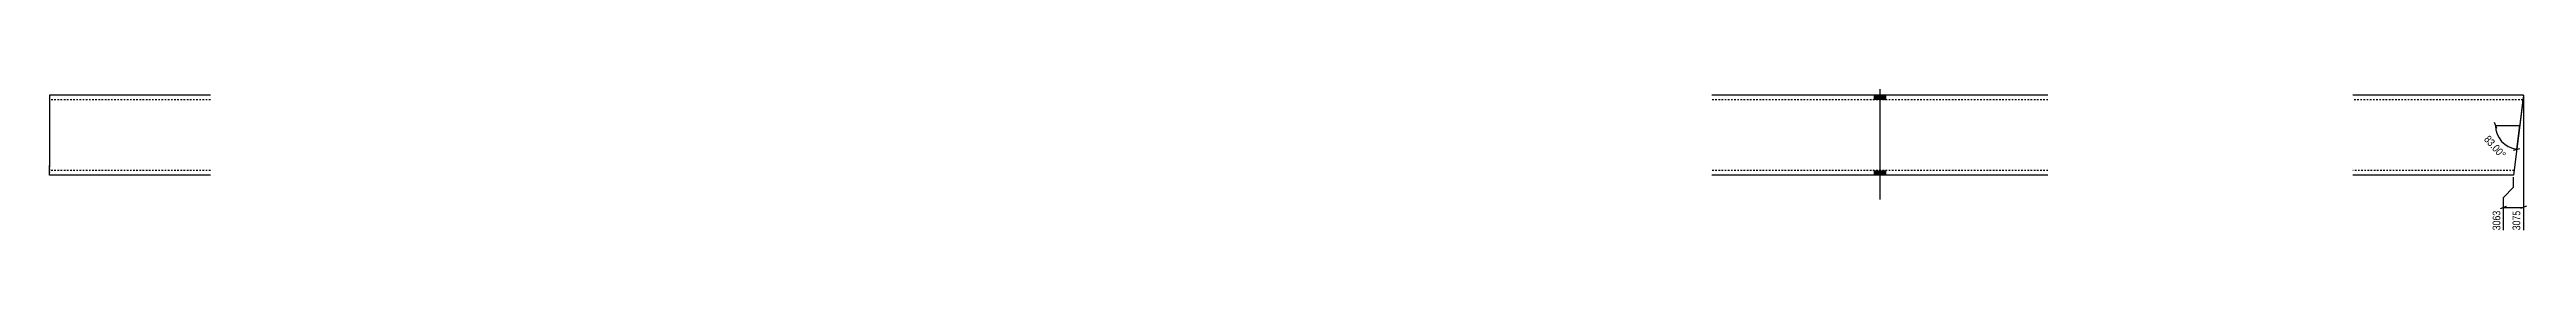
# Model space of a CAD drawing. Header units: millimetres. Extents: x 5 to 12053, y 5 to 235.
# Drawn here: x 8974 to 12053, y 5 to 184 of the extents above; entities that cross this region are included whole.
import ezdxf

# ---------------------------------------------------------------- set-up
doc = ezdxf.new("R2010")
doc.units = ezdxf.units.MM
doc.linetypes.add('DXK_LINE_DOT2', pattern=[3.9198, 1.9599, -1.9599])
doc.layers.add('MÅLSÆTNING', color=7, linetype='Continuous')
doc.layers.add('STÅL', color=7, linetype='Continuous')
doc.styles.add('Arial Narrow', font='ARIALN.TTF', dxfattribs={"height": 0.2})

msp = doc.modelspace()

# ---------------------------------------------------------------- hatches: boundary and pattern name
at = {"layer": 'STÅL', "linetype": 'Continuous'}
for points in [[(11256.2, 176.1), (11242.2, 176.1), (11242.2, 170.1), (11256.2, 170.1)], [(11256.2, 176.1), (11242.2, 176.1), (11242.2, 170.1), (11256.2, 170.1)], [(11256.2, 82.1), (11242.2, 82.1), (11242.2, 76.1), (11256.2, 76.1)], [(11256.2, 82.1), (11242.2, 82.1), (11242.2, 76.1), (11256.2, 76.1)]]:
    msp.add_hatch(color=3, dxfattribs=at).paths.add_polyline_path(points)

# ---------------------------------------------------------------- linework, layer by layer
at = {"layer": 'MÅLSÆTNING', "color": 7, "linetype": 'Continuous'}
for p, q in [((12048.9, 173.6), (12040.9, 108.6)), ((12049.2, 173.6), (12049.2, 7.5)), ((12016, 134.6), (12013, 142.1)), ((12014.5, 138.3), (12044.5, 138.3)), ((12040.9, 108.6), (12044.5, 138.3)), ((12037, 107.5), (12044.8, 109.6)), ((12036.9, 61.1), (12036.9, 73.6)), ((12020.6, 34.6), (12028.1, 37.6)), ((12024.4, 48.6), (12036.9, 61.1)), ((12024.4, 7.5), (12024.4, 48.6)), ((12024.4, 36.1), (12049.2, 36.1)), ((12052.9, 37.6), (12045.4, 34.6))]:
    msp.add_line(p, q, dxfattribs=at)
msp.add_arc((12044.5, 138.3), 30, 180, 263, dxfattribs=at)
at = {"layer": 'STÅL', "color": 2, "linetype": 'Continuous'}
for p, q in [((8974.2, 176.1), (8974.2, 164.1)), ((9174.2, 176.1), (8974.2, 176.1)), ((8974.2, 164.1), (8974.2, 88.1)), ((11458.2, 176.1), (11040.2, 176.1)), ((12049.2, 176.1), (11836.9, 176.1)), ((12049.1, 175.1), (12036.9, 76.1)), ((12049.2, 176.1), (12049.1, 175.1)), ((8974.2, 77), (8974.2, 88.1)), ((8974.2, 76.1), (8974.2, 77)), ((9174.2, 76.1), (8974.2, 76.1)), ((11458.2, 76.1), (11040.2, 76.1)), ((12036.9, 76.1), (11836.9, 76.1))]:
    msp.add_line(p, q, dxfattribs=at)
at = {"layer": 'STÅL', "color": 7, "linetype": 'DXK_LINE_DOT2'}
for p, q in [((8974.2, 176.1), (8974.2, 175.1)), ((8974.2, 175.1), (8974.2, 172.5)), ((9174.2, 170.1), (8974.2, 170.1)), ((11458.2, 170.1), (11040.2, 170.1)), ((12048.4, 170.1), (11836.9, 170.1)), ((12048.3, 168.7), (12048.4, 169.6)), ((12048.4, 169.6), (12048.4, 170.1)), ((12049.1, 175.1), (12049.2, 176.1)), ((8974.2, 88.1), (8974.2, 79.6)), ((9174.2, 82.1), (8974.2, 82.1)), ((11458.2, 82.1), (11040.2, 82.1)), ((12037.6, 82.1), (11836.9, 82.1))]:
    msp.add_line(p, q, dxfattribs=at)
at = {"layer": 'STÅL', "color": 3, "linetype": 'Continuous'}
for p, q in [((11242.2, 176.1), (11242.2, 170.1)), ((11242.2, 176.1), (11242.2, 170.1)), ((11249.2, 183.6), (11249.2, 46.1)), ((11249.2, 183.6), (11249.2, 46.1)), ((11256.2, 176.1), (11256.2, 170.1)), ((11256.2, 176.1), (11256.2, 170.1)), ((11242.2, 82.1), (11242.2, 76.1)), ((11242.2, 82.1), (11242.2, 76.1)), ((11256.2, 82.1), (11256.2, 76.1)), ((11256.2, 82.1), (11256.2, 76.1))]:
    msp.add_line(p, q, dxfattribs=at)

# ---------------------------------------------------------------- next in the draw order: wipeouts: each hides what was drawn before it
at = {"color": 0}
msp.add_wipeout([(12021, 93), (12031.5, 102.3), (12007.2, 129.8), (11996.7, 120.5)], dxfattribs=at).dxf.layer = 'MÅLSÆTNING'
at = {"color": 0, "linetype": 'Continuous'}
msp.add_wipeout([(12047.2, 33.9), (12033.2, 33.9), (12033.2, 5.5), (12047.2, 5.5)], dxfattribs=at).dxf.layer = 'MÅLSÆTNING'

# ---------------------------------------------------------------- next in the draw order: texts
at = {"layer": 'MÅLSÆTNING', "color": 3, "style": 'Arial Narrow'}
msp.add_text('83.00°', height=9.54, rotation=-48.5009, dxfattribs=at).set_placement((11999.5, 120.4))

# ---------------------------------------------------------------- next in the draw order: wipeouts: each hides what was drawn before it
at = {"color": 0, "linetype": 'Continuous'}
msp.add_wipeout([(12022.4, 33.9), (12008.4, 33.9), (12008.4, 5.5), (12022.4, 5.5)], dxfattribs=at).dxf.layer = 'MÅLSÆTNING'

# ---------------------------------------------------------------- next in the draw order: texts
at = {"layer": 'MÅLSÆTNING', "color": 3, "linetype": 'Continuous', "style": 'Arial Narrow'}
for s, p in [('3063', (12020.4, 7.5)), ('3075', (12045.2, 7.5))]:
    msp.add_text(s, height=9.54, rotation=90.0002, dxfattribs=at).set_placement(p)

doc.saveas('drawing.dxf')
